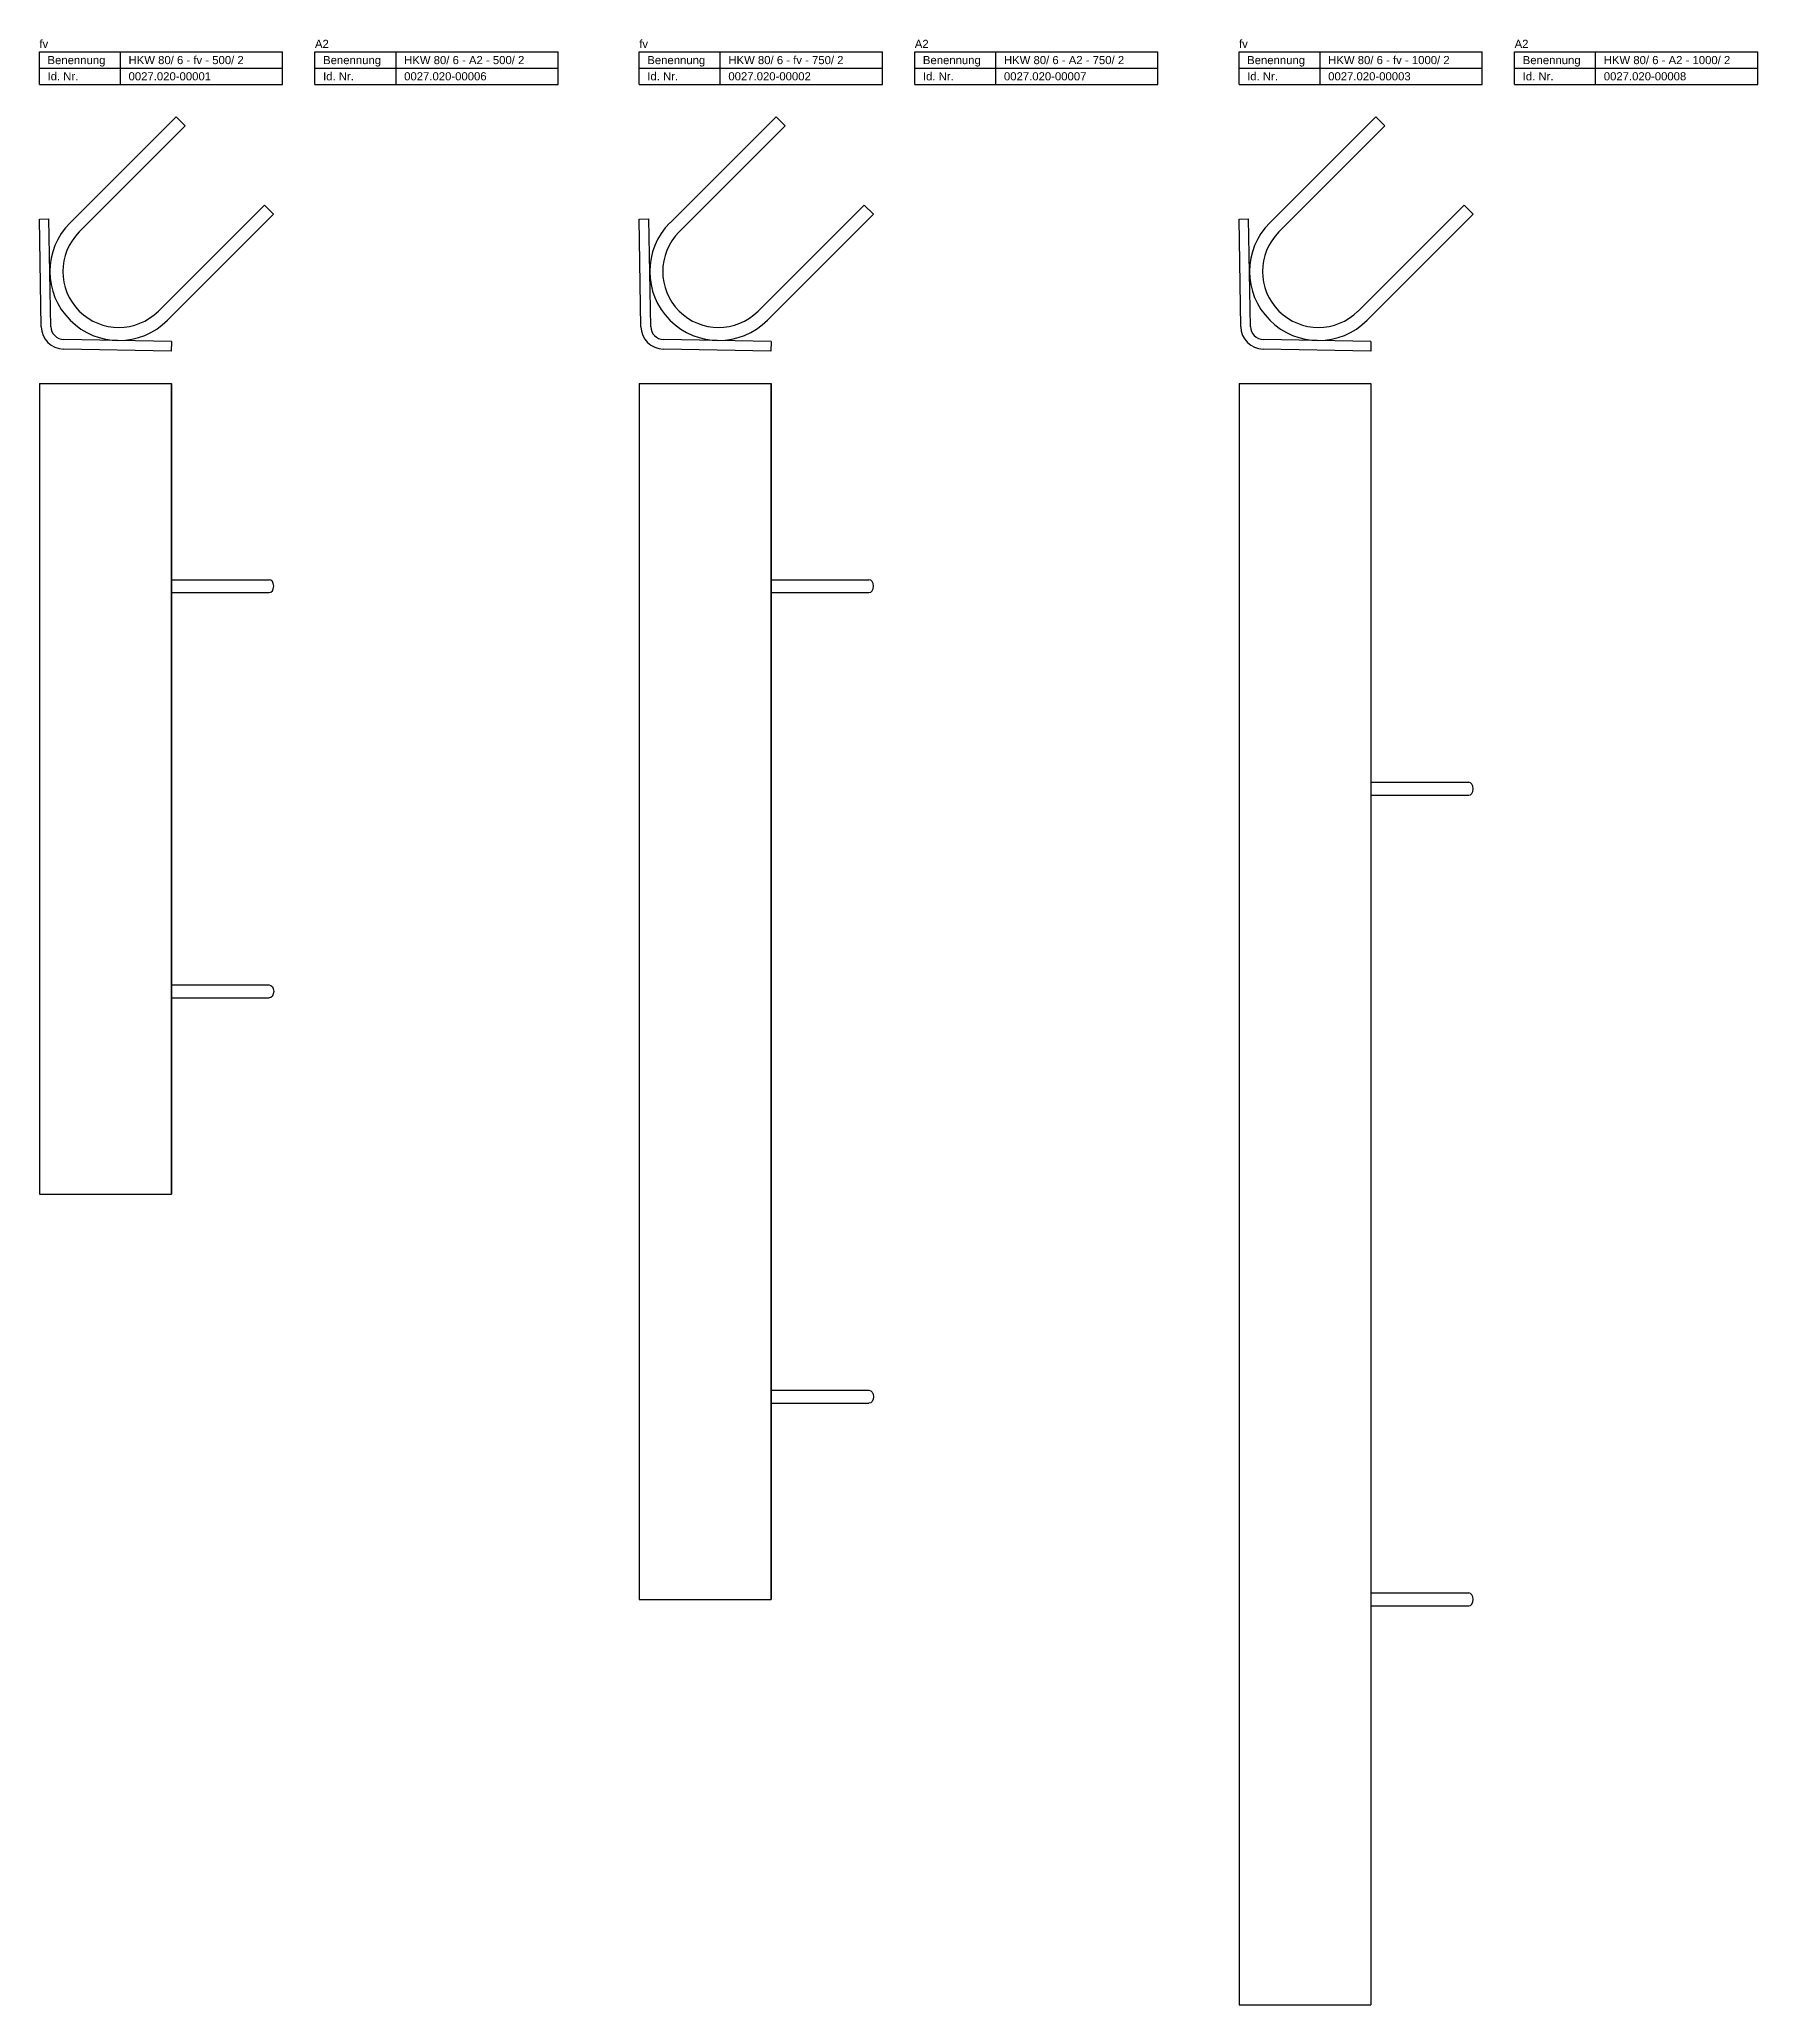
# Model space of a CAD drawing. Header units: millimetres. Extents: x 1092 to 2892, y 362 to 2574.
# Drawn here: x 1092 to 2152, y 1362 to 2574 of the extents above; entities that cross this region are included whole.
import ezdxf

# ---------------------------------------------------------------- set-up
doc = ezdxf.new("R2010")
doc.units = ezdxf.units.MM
doc.header["$LTSCALE"] = 5
doc.layers.add('HALFEN', color=2, linetype='CONTINUOUS')
doc.styles.add('ARIAL50', font='ARIAL.TTF', dxfattribs={"height": 5})

msp = doc.modelspace()

# ---------------------------------------------------------------- texts
at = {"layer": 'HALFEN', "style": 'ARIAL50'}
for s, p in [('fv', (1092.3, 2568.7)), ('A2', (1262.3, 2568.7)), ('fv', (1462.3, 2568.7)), ('A2', (1632.3, 2568.7)), ('fv', (1832.3, 2568.7)), ('A2', (2002.3, 2568.7)), ('Benennung', (1097.3, 2558.7)), ('HKW 80/ 6 - fv - 500/ 2', (1147.3, 2558.7)), ('Benennung', (1267.3, 2558.7)), ('HKW 80/ 6 - A2 - 500/ 2', (1317.3, 2558.7)), ('Benennung', (1467.3, 2558.7)), ('HKW 80/ 6 - fv - 750/ 2', (1517.3, 2558.7)), ('Benennung', (1637.3, 2558.7)), ('HKW 80/ 6 - A2 - 750/ 2', (1687.3, 2558.7)), ('Benennung', (1837.3, 2558.7)), ('HKW 80/ 6 - fv - 1000/ 2', (1887.3, 2558.7)), ('Benennung', (2007.3, 2558.7)), ('HKW 80/ 6 - A2 - 1000/ 2', (2057.3, 2558.7)), ('Id. Nr.', (1097.3, 2548.7)), ('0027.020-00001', (1147.3, 2548.7)), ('Id. Nr.', (1267.3, 2548.7)), ('0027.020-00006', (1317.3, 2548.7)), ('Id. Nr.', (1467.3, 2548.7)), ('0027.020-00002', (1517.3, 2548.7)), ('Id. Nr.', (1637.3, 2548.7)), ('0027.020-00007', (1687.3, 2548.7)), ('Id. Nr.', (1837.3, 2548.7)), ('0027.020-00003', (1887.3, 2548.7)), ('Id. Nr.', (2007.3, 2548.7)), ('0027.020-00008', (2057.3, 2548.7))]:
    msp.add_text(s, height=5, dxfattribs=at).set_placement(p)

# ---------------------------------------------------------------- linework, layer by layer
at = {"layer": 'HALFEN'}
for p, q in [((1092.3, 2566.2), (1242.3, 2566.2)), ((1092.3, 2546.2), (1092.3, 2566.2)), ((1142.3, 2546.2), (1142.3, 2566.2)), ((1242.3, 2546.2), (1242.3, 2566.2)), ((1262.3, 2566.2), (1412.3, 2566.2)), ((1262.3, 2546.2), (1262.3, 2566.2)), ((1312.3, 2546.2), (1312.3, 2566.2)), ((1412.3, 2546.2), (1412.3, 2566.2)), ((1462.3, 2566.2), (1612.3, 2566.2)), ((1462.3, 2546.2), (1462.3, 2566.2)), ((1512.3, 2546.2), (1512.3, 2566.2)), ((1612.3, 2546.2), (1612.3, 2566.2)), ((1632.3, 2566.2), (1782.3, 2566.2)), ((1632.3, 2546.2), (1632.3, 2566.2)), ((1682.3, 2546.2), (1682.3, 2566.2)), ((1782.3, 2546.2), (1782.3, 2566.2)), ((1832.3, 2566.2), (1982.3, 2566.2)), ((1832.3, 2546.2), (1832.3, 2566.2)), ((1882.3, 2546.2), (1882.3, 2566.2)), ((1982.3, 2546.2), (1982.3, 2566.2)), ((2002.3, 2566.2), (2152.3, 2566.2)), ((2002.3, 2546.2), (2002.3, 2566.2)), ((2052.3, 2546.2), (2052.3, 2566.2)), ((2152.3, 2546.2), (2152.3, 2566.2)), ((1092.3, 2556.2), (1242.3, 2556.2)), ((1092.3, 2546.2), (1242.3, 2546.2)), ((1262.3, 2556.2), (1412.3, 2556.2)), ((1262.3, 2546.2), (1412.3, 2546.2)), ((1462.3, 2556.2), (1612.3, 2556.2)), ((1462.3, 2546.2), (1612.3, 2546.2)), ((1632.3, 2556.2), (1782.3, 2556.2)), ((1632.3, 2546.2), (1782.3, 2546.2)), ((1832.3, 2556.2), (1982.3, 2556.2)), ((1832.3, 2546.2), (1982.3, 2546.2)), ((2002.3, 2556.2), (2152.3, 2556.2)), ((2002.3, 2546.2), (2152.3, 2546.2)), ((1111.3, 2460.8), (1176.7, 2526.2)), ((1176.7, 2526.2), (1182.3, 2520.6)), ((1481.3, 2460.8), (1546.7, 2526.2)), ((1546.7, 2526.2), (1552.3, 2520.6)), ((1851.3, 2460.8), (1916.7, 2526.2)), ((1916.7, 2526.2), (1922.3, 2520.6)), ((1116.9, 2455.2), (1182.3, 2520.6)), ((1486.9, 2455.2), (1552.3, 2520.6)), ((1856.9, 2455.2), (1922.3, 2520.6)), ((1092.3, 2463.1), (1098.2, 2463.2)), ((1093.4, 2396.6), (1092.3, 2463.1)), ((1099.4, 2396.7), (1098.2, 2463.2)), ((1165.7, 2406.4), (1231.1, 2471.8)), ((1171.4, 2400.7), (1236.8, 2466.1)), ((1231.1, 2471.8), (1236.8, 2466.1)), ((1462.3, 2463.1), (1468.2, 2463.2)), ((1463.4, 2396.6), (1462.3, 2463.1)), ((1469.4, 2396.7), (1468.2, 2463.2)), ((1535.7, 2406.4), (1601.1, 2471.8)), ((1541.4, 2400.7), (1606.8, 2466.1)), ((1601.1, 2471.8), (1606.8, 2466.1)), ((1832.3, 2463.1), (1838.2, 2463.2)), ((1833.4, 2396.6), (1832.3, 2463.1)), ((1839.4, 2396.7), (1838.2, 2463.2)), ((1905.7, 2406.4), (1971.1, 2471.8)), ((1911.4, 2400.7), (1976.8, 2466.1)), ((1971.1, 2471.8), (1976.8, 2466.1)), ((1173.7, 2387.7), (1107.3, 2388.9)), ((1543.7, 2387.7), (1477.3, 2388.9)), ((1913.7, 2387.7), (1847.3, 2388.9)), ((1173.6, 2381.7), (1107.2, 2382.9)), ((1173.7, 2387.7), (1173.6, 2381.7)), ((1543.6, 2381.7), (1477.2, 2382.9)), ((1543.7, 2387.7), (1543.6, 2381.7)), ((1913.6, 2381.7), (1847.2, 2382.9)), ((1913.7, 2387.7), (1913.6, 2381.7)), ((1092.3, 2361.7), (1092.3, 1861.7)), ((1092.3, 2361.7), (1173.7, 2361.7)), ((1173.6, 2361.7), (1173.6, 1861.7)), ((1173.7, 2361.7), (1173.7, 1861.7)), ((1462.3, 2361.7), (1462.3, 1611.7)), ((1462.3, 2361.7), (1543.7, 2361.7)), ((1543.6, 2361.7), (1543.6, 1611.7)), ((1543.7, 2361.7), (1543.7, 1611.7)), ((1832.3, 2361.7), (1832.3, 1361.7)), ((1832.3, 2361.7), (1913.7, 2361.7)), ((1913.6, 2361.7), (1913.6, 1361.7)), ((1913.7, 2361.7), (1913.7, 1361.7)), ((1173.6, 2240.7), (1234, 2240.7)), ((1173.6, 2232.7), (1234, 2232.7)), ((1543.6, 2240.7), (1604, 2240.7)), ((1543.6, 2232.7), (1604, 2232.7)), ((1913.6, 2115.7), (1974, 2115.7)), ((1913.6, 2107.7), (1974, 2107.7)), ((1173.6, 1990.7), (1234, 1990.7)), ((1173.6, 1982.7), (1234, 1982.7)), ((1092.3, 1861.7), (1173.7, 1861.7)), ((1543.6, 1740.7), (1604, 1740.7)), ((1543.6, 1732.7), (1604, 1732.7)), ((1913.6, 1615.7), (1974, 1615.7)), ((1462.3, 1611.7), (1543.7, 1611.7)), ((1913.6, 1607.7), (1974, 1607.7)), ((1832.3, 1361.7), (1913.7, 1361.7))]:
    msp.add_line(p, q, dxfattribs=at)
for centre, radius, start, end in [((1141.3, 2430.8), 42.5, 135, 315), ((1141.3, 2430.8), 34.5, 135, 315), ((1511.3, 2430.8), 42.5, 135, 315), ((1511.3, 2430.8), 34.5, 135, 315), ((1881.3, 2430.8), 42.5, 135, 315), ((1881.3, 2430.8), 34.5, 135, 315), ((1107.4, 2396.9), 14, 181, 269), ((1107.4, 2396.9), 8, 181, 269), ((1477.4, 2396.9), 14, 181, 269), ((1477.4, 2396.9), 8, 181, 269), ((1847.4, 2396.9), 14, 181, 269), ((1847.4, 2396.9), 8, 181, 269)]:
    msp.add_arc(centre, radius, start, end, dxfattribs=at)
for centre in [(1234, 2236.7), (1604, 2236.7), (1974, 2111.7), (1974, 1611.7)]:
    msp.add_ellipse(centre, major_axis=(0, 4), ratio=0.707107, start_param=3.141593, end_param=6.283185, dxfattribs=at)
at = {"layer": 'HALFEN', "extrusion": (0, 0, -1)}
for centre in [(1234, 1986.7), (1604, 1736.7)]:
    msp.add_ellipse(centre, major_axis=(0, -4), ratio=0.707107, start_param=3.141593, end_param=6.283185, dxfattribs=at)

msp.set_redraw_order([(e.dxf.handle, doc.entitydb.next_handle()) for e in msp.query("TEXT MTEXT ATTDEF DIMENSION ARC_DIMENSION")])  # texts and dimensions are drawn at this point

doc.saveas('drawing.dxf')
